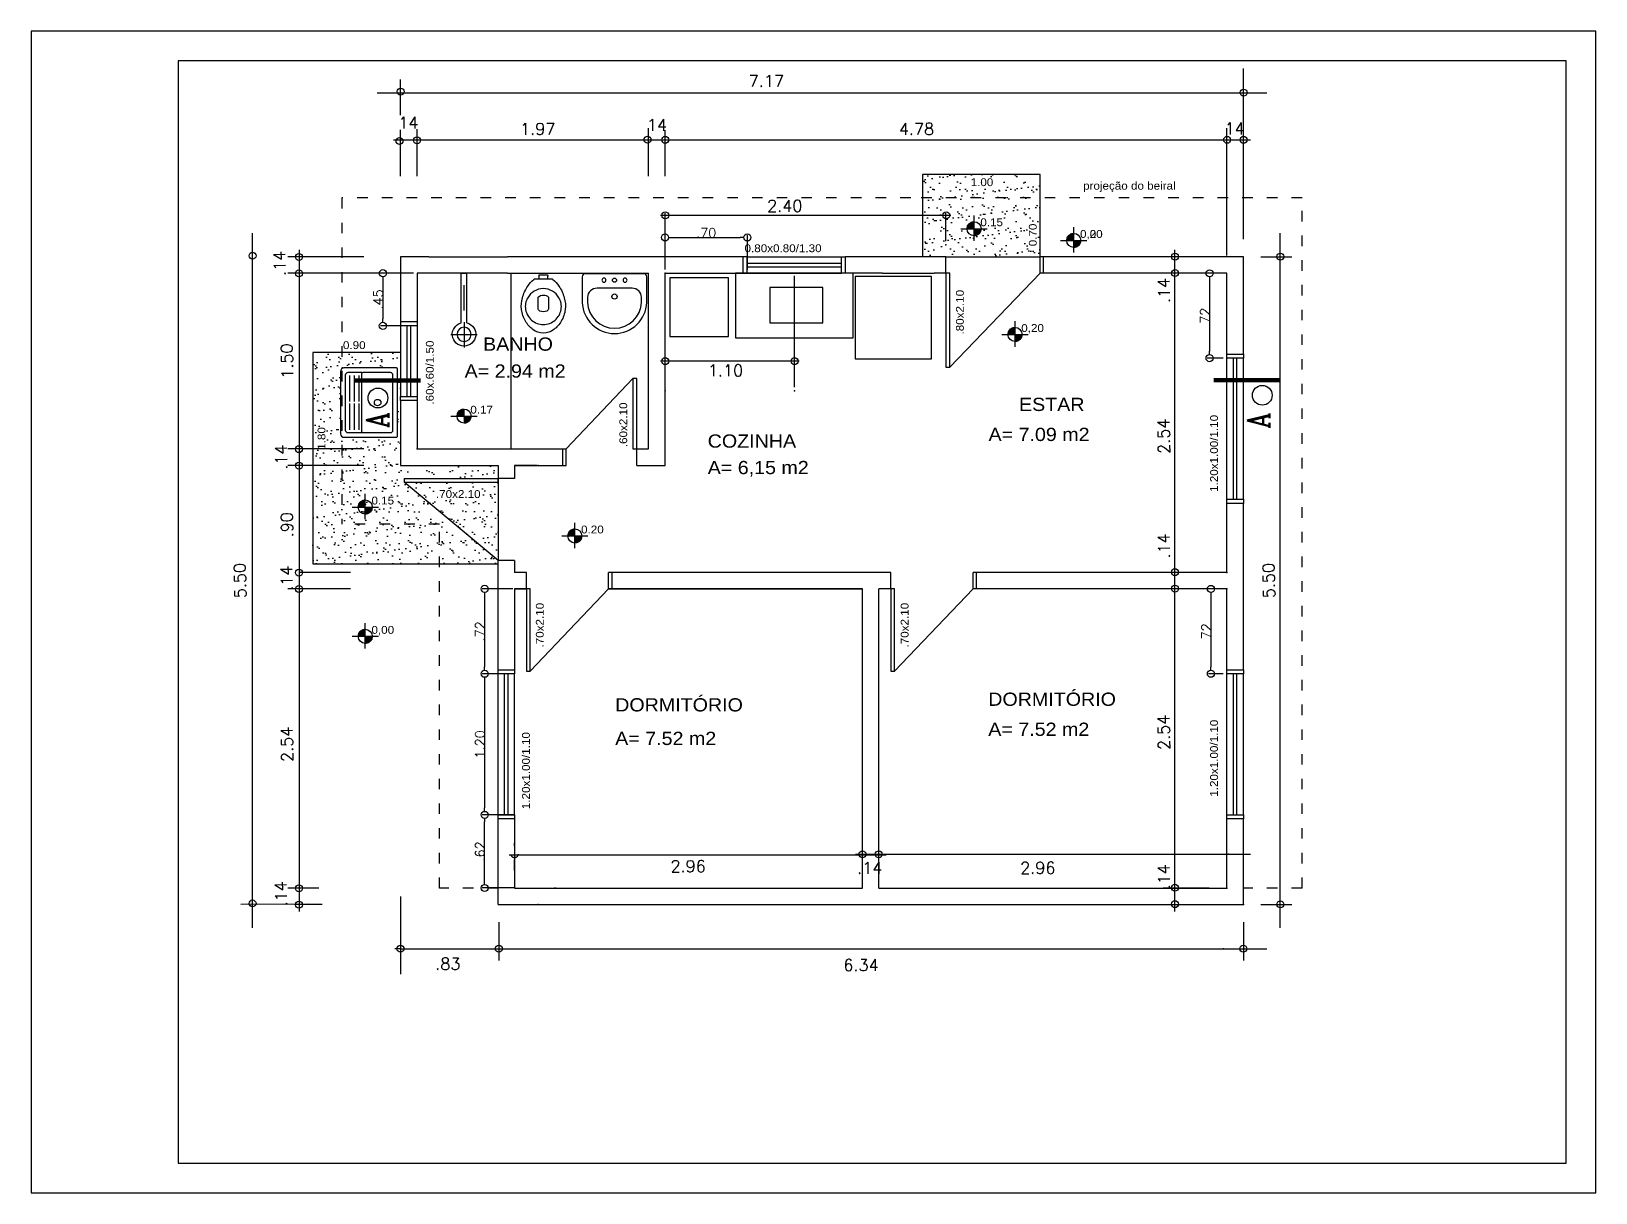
# Model space of a CAD drawing. Extents: x -6702 to 814, y 5971 to 8281.
# Drawn here: x -6702 to -5371, y 7293 to 8281 of the extents above; entities that cross this region are included whole.
import ezdxf

# ---------------------------------------------------------------- set-up
doc = ezdxf.new("R2010")
doc.units = 0
doc.header["$LTSCALE"] = 30
doc.header["$MEASUREMENT"] = 0
doc.linetypes.add('ACAD_ISO03W100', pattern=[30, 12, -18])
doc.linetypes.add('TRACEJAD', pattern=[1, 0.3, -0.4, 0.3])
doc.layers.get('0').update_dxf_attribs({"color": 1, "linetype": 'CONTINUOUS'})
doc.layers.get('DEFPOINTS').update_dxf_attribs({"linetype": 'CONTINUOUS'})
for name, color, linetype in [('ABERTURAS', 1, 'CONTINUOUS'), ('BEIRAL', 7, 'TRACEJAD'), ('COTA', 1, 'CONTINUOUS'), ('EQUIP', 7, 'CONTINUOUS'), ('EQUIP_I', 1, 'CONTINUOUS'), ('ESQUAD', 10, 'CONTINUOUS'), ('ESQUADRIA', 2, 'CONTINUOUS'), ('FOLHA', 7, 'CONTINUOUS'), ('HACHURA', 7, 'CONTINUOUS'), ('PAREDE', 6, 'CONTINUOUS'), ('TEXTOS', 2, 'CONTINUOUS'), ('UNIDADE', 4, 'CONTINUOUS')]:
    doc.layers.add(name, color=color, linetype=linetype)
doc.styles.add('COMPLEX', font='COMPLEX')
doc.styles.add('REGUA60', font='simplex.shx')
doc.styles.add('ROMAN', font='ROMAN')
doc.dimstyles.get("Standard").update_dxf_attribs({"dimtxt": 0.18, "dimasz": 0.18, "dimexe": 0.18, "dimexo": 0.0625, "dimgap": 0.09, "dimtad": 0, "dimtih": 1, "dimtoh": 1, "dimdec": 4, "dimzin": 0, "dimdsep": 46, "dimtxsty": 'Standard', "dimcen": 0.09, "dimadec": 0, "dimazin": 0, "dimtfac": 1, "dimtdec": 4, "dimtofl": 0, "dimtmove": 0, "dimatfit": 0, "dimfxl": 1, "dimtolj": 1, "dimtzin": 0, "dimarcsym": 0})
pattern_1 = [(45, (-3045.69985, 3641.66919), (-0.0883883476, 0.0883883476), [])]

msp = doc.modelspace()

# ---------------------------------------------------------------- texts
at = {"color": 2, "linetype": 'ByBlock', "ltscale": 2, "char_height": 10, "attachment_point": 5, "style": 'REGUA60'}
for s, insert in [('7.17', (-6076.438, 8238.713)), ('\\A1;14', (-6380.934, 8203.219)), ('1.97', (-6270.952, 8197.954)), ('\\A1;14', (-6169.569, 8201.327)), ('4.78', (-5948.663, 8197.919)), ('\\A1;14', (-5677.924, 8198.256)), ('2.40', (-6060.763, 8132.41)), ('\\A1;1.10', (-6111.173, 7992.484)), ('2.96', (-6142.969, 7570.649)), ('\\A1;.14', (-5988.487, 7569.258)), ('2.96', (-5845.46, 7569.327)), ('.83', (-6347.384, 7487.657)), ('6.34', (-5995.868, 7486.591))]:
    msp.add_mtext(s, dxfattribs=dict(at, insert=insert))
at = {"color": 2, "linetype": 'ByBlock', "ltscale": 2, "char_height": 10, "attachment_point": 5, "rotation": 91.302566, "style": 'REGUA60'}
for s, insert in [('\\A1;.14', (-6490.604, 8083.528)), ('.14', (-5738.254, 8060.504)), ('1.50', (-6484.22, 8000.416)), ('2.54', (-5738.254, 7936.468)), ('\\A1;.14', (-6489.234, 7918.672)), ('.90', (-6484.22, 7861.166)), ('.14', (-5738.254, 7843.104)), ('5.50', (-6524.196, 7813.66)), ('5.50', (-5648.933, 7813.66)), ('\\A1;.14', (-6484.615, 7815.712)), ('2.54', (-5738.254, 7684.614)), ('2.54', (-6484.22, 7674.41)), ('.14', (-5738.254, 7561.718)), ('\\A1;.14', (-6489.408, 7547.212))]:
    msp.add_mtext(s, dxfattribs=dict(at, insert=insert))
at = {"layer": 'ESQUAD', "color": 211, "linetype": 'Continuous', "ltscale": 3.937008, "style": 'COMPLEX', "width": 0.833333}
for p in [(-6398.02, 7943.426), (-5648.481, 7943.106)]:
    msp.add_text('A', height=18.75, rotation=90.00001, dxfattribs=at).set_placement(p)
at = {"layer": 'TEXTOS', "linetype": 'Continuous', "ltscale": 3.937008, "style": 'ROMAN', "width": 1.111111}
for s, height, p in [('1.00', 6.6666, (-5902.62, 8149.276)), ('projeção do beiral', 6.66658, (-5806.951, 8146.257)), ('0.15', 6.6666, (-5894.383, 8115.162)), ('0,20', 6.6666, (-5809.566, 8105.22)), ('0,00', 6.6666, (-5809.566, 8105.22)), ('0.80x0.80/1.30', 6.66658, (-6094.979, 8093.068)), ('0,20', 6.6666, (-5859.566, 8025.22)), ('0.90', 6.6666, (-6436.654, 8010.634)), ('BANHO', 11.2499, (-6317.431, 8009.247)), ('A= 2.94 m2', 11.2499, (-6333.152, 7986.31)), ('0.17', 6.6666, (-6328.298, 7955.746)), ('ESTAR', 11.2499, (-5861.448, 7957.955)), ('COZINHA', 11.2499, (-6126.31, 7926.783)), ('A= 7.09 m2', 11.2499, (-5887.397, 7932.413)), ('A= 6,15 m2', 11.2499, (-6126.31, 7904.247)), ('0.15', 6.6666, (-6412.383, 7878.429)), ('.70x2.10', 6.6666, (-6357.556, 7883.966)), ('0.20', 6.6666, (-6234.055, 7853.822)), ('0,00', 6.6666, (-6412.383, 7768.429)), ('DORMITÓRIO', 11.2499, (-5887.633, 7707.15)), ('DORMITÓRIO', 11.2499, (-6205.034, 7702.377)), ('A= 7.52 m2', 11.2499, (-6205.034, 7673.83)), ('A= 7.52 m2', 11.2499, (-5887.633, 7681.609))]:
    msp.add_text(s, height=height, dxfattribs=at).set_placement(p)
for s, height, p in [('0.70', 6.6666, (-5846.413, 8098.088)), ('.80x2.10', 6.6666, (-5908.435, 8023.024)), ('.60x.60/1.50', 6.66658, (-6359.421, 7963.365, -59.999)), ('.60x2.10', 6.6666, (-6194.809, 7927.208)), ('1.20x1.00/1.10', 6.66658, (-5692.216, 7889.115)), ('1.80', 6.6666, (-6451.568, 7924.98)), ('.70x2.10', 6.6666, (-6265.857, 7756.786)), ('.70x2.10', 6.6666, (-5955.435, 7756.786)), ('1.20x1.00/1.10', 6.66658, (-5692.216, 7629.812)), ('1.20x1.00/1.10', 6.66658, (-6277.623, 7619.252))]:
    msp.add_text(s, height=height, rotation=90, dxfattribs=at).set_placement(p)

# ---------------------------------------------------------------- blocks, each defined once
blk = doc.blocks.new('SAT13S_2')
at = {"layer": 'EQUIP', "color": 0, "linetype": 'ByBlock'}
blk.add_lwpolyline([(-26.5, -48.5), (26.5, -48.5, 0.414214), (29.5, -45.5), (29.5, -1, 0.414214), (28.5, 0), (-28.5, 0, 0.414214), (-29.5, -1), (-29.5, -45.5, 0.414214)], format="xyb", close=True, dxfattribs=at)
at = {"layer": 'EQUIP_I'}
for points in [[(25.5, -27.7), (25.5, -6, 0.414214), (23.5, -4), (-23.5, -4, 0.414214), (-25.5, -6), (-25.5, -27.7)], [(-25.5, -27.8), (-25.5, -29.7, 0.414214), (-24.5, -30.6), (-23.2, -30.6), (23.1, -30.6), (24.5, -30.6, 0.414214), (25.5, -29.7), (25.5, -27.8)], [(-25.5, -30.5), (-25.5, -42.5, 0.414214), (-23.5, -44.5)], [(-23.5, -44.5), (23.5, -44.5, 0.414214), (25.5, -42.5), (25.5, -30.5, 0.414214)], [(-23.2, -33), (-0.9, -33, 0.414214)], [(-23.2, -37), (-0.9, -37, 0.414214)], [(0.8, -33), (23.1, -33, 0.414214)], [(0.8, -37), (23.1, -37, 0.414214)], [(-23.2, -41), (-0.9, -41, 0.414214)], [(0.8, -41), (23.1, -41, 0.414214)]]:
    blk.add_lwpolyline(points, format="xyb", dxfattribs=at)
blk.add_circle((0, -17), 2.8, dxfattribs=at)
blk = doc.blocks.new('SAP7S__2')
at = {"layer": 'EQUIP', "color": 0, "linetype": 'ByBlock'}
blk.add_lwpolyline([(-4.4, -13), (-6.9, -13), (-7.4, -13, 0.207706), (-8.2, -13.3, 0.059368), (-13.2, -19, 0.082654), (-17.8, -29, 0.104255), (-18.6, -39, 0.107708), (-15.2, -49, 0.088187), (-9, -56, 0.163426), (0, -59, 0.163426), (9, -56, 0.088187), (15.2, -49, 0.107708), (18.6, -39, 0.104255), (17.8, -29, 0.082654), (13.2, -19, 0.059368), (8.2, -13.3, 0.207706), (7.4, -13), (6.9, -13), (4.4, -13, -0.380199), (3.6, -12.2), (3.6, -11.1, -0.087349), (3.7, -10.7, 0.172037), (3.7, -9.8, 0.102747), (3.6, -9.6, 0.167994), (3.1, -9.5), (0, -9.5), (-3.2, -9.5, 0.167994), (-3.6, -9.6, 0.102747), (-3.7, -9.8, 0.172037), (-3.7, -10.7, -0.087349), (-3.6, -11.1), (-3.6, -12.2, -0.380199)], format="xyb", close=True, dxfattribs=at)
at = {"layer": 'EQUIP_I'}
blk.add_line((4.4, -13), (-4.4, -13), dxfattribs=at)
for points in [[(0, -21.2, -0.268395), (13.3, -29, -0.179674), (15.1, -39, -0.170707), (10, -48, -0.179561), (0, -51.7, -0.179561), (-10, -48, -0.170707), (-15.1, -39, -0.179674), (-13.3, -29, -0.268395)], [(-3, -40.3, 0.183333), (3, -40.3, 0.302776), (4.4, -38), (4.4, -28.4, 0.370787), (-4.5, -28.4), (-4.5, -38, 0.302776)]]:
    blk.add_lwpolyline(points, format="xyb", close=True, dxfattribs=at)
blk = doc.blocks.new('SACHS__2')
at = {"layer": 'EQUIP', "color": 0, "linetype": 'ByBlock'}
for p, q in [((42.3, 2.4), (0, 2.4)), ((0, 2.4), (0, -2.4)), ((42.3, -2.4), (0, -2.4))]:
    blk.add_line(p, q, dxfattribs=at)
blk.add_arc((52, 0), 10, 193.8865, 166.1135, dxfattribs=at)
at = {"layer": 'EQUIP_I'}
for p, q in [((41.6, 0), (63.2, 0)), ((52, 11.2), (52, -11.2))]:
    blk.add_line(p, q, dxfattribs=at)
blk.add_circle((52, 0), 6, dxfattribs=at)
blk = doc.blocks.new('SAL60CS2')
at = {"layer": 'EQUIP', "color": 0, "linetype": 'ByBlock'}
blk.add_lwpolyline([(-27.5, -24.4), (-27.5, -2.6, -0.369445), (-24.9, 0), (0, 0), (24.9, 0, -0.369445), (27.5, -2.6), (27.5, -24.4, -0.40213), (0, -51, -0.40213)], format="xyb", close=True, dxfattribs=at)
at = {"layer": 'EQUIP_I'}
for points in [[(0, -12.4), (14.9, -12.4, -0.410423), (23, -20.3), (23, -24.4, -0.401806), (0, -46.4, -0.401806), (-23, -24.4), (-23, -20.3, -0.410423), (-14.9, -12.4)], [(0, -3.8, 1), (0, -7.3, 1)], [(0, -21.7, 1), (0, -17.2, 1)]]:
    blk.add_lwpolyline(points, format="xyb", close=True, dxfattribs=at)
for centre in [(-9, -5.5), (9, -5.5)]:
    blk.add_circle(centre, 1.75, dxfattribs=at)
blk = doc.blocks.new('_DOTBLANK')
at = {"color": 0, "linetype": 'ByBlock'}
blk.add_line((-0.5, 0), (-1, 0), dxfattribs=at)
blk.add_circle((0, 0), 0.5, dxfattribs=at)
blk = doc.blocks.new('*D55')
at = {"color": 0, "linetype": 'ByBlock'}
for p, q in [((-6292.2, 7806.7), (-6318.1, 7806.7)), ((-6316.1, 7800.7), (-6316.1, 7740.4)), ((-6292.2, 7734.4), (-6318.1, 7734.4))]:
    blk.add_line(p, q, dxfattribs=at)
at = {"layer": 'DEFPOINTS', "color": 0, "linetype": 'ByBlock'}
for p in [(-6289.2, 7806.7), (-6316.1, 7734.4), (-6289.2, 7734.4)]:
    blk.add_point(p, dxfattribs=at)
at = {"color": 0, "linetype": 'ByBlock', "xscale": 6, "yscale": 6, "zscale": 6}
for p, rotation in [((-6316.1, 7806.7), 90), ((-6316.1, 7734.4), 270)]:
    blk.add_blockref('_DOTBLANK', p, dxfattribs=dict(at, rotation=rotation))
at = {"color": 2, "linetype": 'ByBlock', "insert": (-6320.1, 7770.5), "char_height": 8, "attachment_point": 5, "rotation": 90, "style": 'REGUA60'}
blk.add_mtext('\\A1;.72', dxfattribs=at)
blk = doc.blocks.new('COTAPT')
at = {"color": 0, "linetype": 'ByBlock'}
blk.add_line((0, 0), (200, 0), dxfattribs=at)
at = {"color": 6, "linetype": 'ByBlock'}
blk.add_lwpolyline([(-20, 20), (20, 20), (20, -20), (-20, -20)], close=True, dxfattribs=at)
blk = doc.blocks.new('*D56')
at = {"color": 0, "linetype": 'ByBlock'}
for p, q in [((-6290.6, 7614.4), (-6318.1, 7614.4)), ((-6316.1, 7558.2), (-6316.1, 7608.4)), ((-6290.6, 7552.2), (-6318.1, 7552.2))]:
    blk.add_line(p, q, dxfattribs=at)
at = {"layer": 'DEFPOINTS', "color": 0, "linetype": 'ByBlock'}
for p in [(-6316.1, 7614.4), (-6287.6, 7614.4, -44.8), (-6287.6, 7552.2)]:
    blk.add_point(p, dxfattribs=at)
at = {"color": 0, "linetype": 'ByBlock', "xscale": 6, "yscale": 6, "zscale": 6}
for p, rotation in [((-6316.1, 7614.4), 90), ((-6316.1, 7552.2), 270)]:
    blk.add_blockref('_DOTBLANK', p, dxfattribs=dict(at, rotation=rotation))
at = {"color": 2, "linetype": 'ByBlock', "insert": (-6320.1, 7583.3), "char_height": 8, "attachment_point": 5, "rotation": 90, "style": 'REGUA60'}
blk.add_mtext('\\A1;.62', dxfattribs=at)
blk = doc.blocks.new('*D57')
at = {"color": 0, "linetype": 'ByBlock'}
for p, q in [((-6307.6, 7734.4), (-6318.1, 7734.4)), ((-6316.1, 7728.4), (-6316.1, 7620.4)), ((-6307.6, 7614.4), (-6318.1, 7614.4))]:
    blk.add_line(p, q, dxfattribs=at)
at = {"layer": 'DEFPOINTS', "color": 0, "linetype": 'ByBlock'}
for p in [(-6304.6, 7734.4), (-6316.1, 7614.4), (-6304.6, 7614.4, -44.8)]:
    blk.add_point(p, dxfattribs=at)
at = {"color": 0, "linetype": 'ByBlock', "xscale": 6, "yscale": 6, "zscale": 6}
for p, rotation in [((-6316.1, 7734.4), 90), ((-6316.1, 7614.4), 270)]:
    blk.add_blockref('_DOTBLANK', p, dxfattribs=dict(at, rotation=rotation))
at = {"color": 2, "linetype": 'ByBlock', "insert": (-6320.1, 7674.4), "char_height": 8, "attachment_point": 5, "rotation": 90, "style": 'REGUA60'}
blk.add_mtext('\\A1;1.20', dxfattribs=at)
blk = doc.blocks.new('*D58')
at = {"color": 0, "linetype": 'ByBlock'}
for p, q in [((-2123.2, 4214.1), (-2135.8, 4214.1)), ((-2133.8, 4208.1), (-2133.8, 4147.9)), ((-2123.2, 4141.9), (-2135.8, 4141.9))]:
    blk.add_line(p, q, dxfattribs=at)
at = {"layer": 'DEFPOINTS', "color": 0, "linetype": 'ByBlock'}
for p in [(-2120.2, 4214.1), (-2133.8, 4141.9), (-2120.2, 4141.9, 44.8)]:
    blk.add_point(p, dxfattribs=at)
at = {"color": 0, "linetype": 'ByBlock', "xscale": 6, "yscale": 6, "zscale": 6}
for p, rotation in [((-2133.8, 4214.1), 90), ((-2133.8, 4141.9), 270)]:
    blk.add_blockref('_DOTBLANK', p, dxfattribs=dict(at, rotation=rotation))
at = {"color": 2, "linetype": 'ByBlock', "insert": (-2137.8, 4178), "char_height": 8, "attachment_point": 5, "rotation": 90, "style": 'REGUA60'}
blk.add_mtext('\\A1;72', dxfattribs=at)
blk = doc.blocks.new('*D59')
at = {"color": 0, "linetype": 'ByBlock'}
for p, q in [((-2123.2, 4482.6), (-2136.9, 4482.6)), ((-2134.9, 4476.6), (-2134.9, 4416.4)), ((-2123.2, 4410.4), (-2136.9, 4410.4))]:
    blk.add_line(p, q, dxfattribs=at)
at = {"layer": 'DEFPOINTS', "color": 0, "linetype": 'ByBlock'}
for p in [(-2120.2, 4482.6), (-2134.9, 4410.4), (-2120.2, 4410.4, 44.8)]:
    blk.add_point(p, dxfattribs=at)
at = {"color": 0, "linetype": 'ByBlock', "xscale": 6, "yscale": 6, "zscale": 6}
for p, rotation in [((-2134.9, 4482.6), 90), ((-2134.9, 4410.4), 270)]:
    blk.add_blockref('_DOTBLANK', p, dxfattribs=dict(at, rotation=rotation))
at = {"color": 2, "linetype": 'ByBlock', "insert": (-2138.9, 4446.5), "char_height": 8, "attachment_point": 5, "rotation": 90, "style": 'REGUA60'}
blk.add_mtext('\\A1;72', dxfattribs=at)
blk = doc.blocks.new('*D60')
at = {"color": 0, "linetype": 'ByBlock'}
for p, q in [((-6162.6, 8078.2), (-6162.6, 8107.6)), ((-6092.6, 8078.2), (-6092.6, 8107.6)), ((-6156.6, 8105.6), (-6098.6, 8105.6))]:
    blk.add_line(p, q, dxfattribs=at)
at = {"layer": 'DEFPOINTS', "color": 0, "linetype": 'ByBlock'}
for p in [(-6092.6, 8105.6), (-6162.6, 8075.2), (-6092.6, 8075.2)]:
    blk.add_point(p, dxfattribs=at)
at = {"color": 0, "linetype": 'ByBlock', "xscale": 6, "yscale": 6, "zscale": 6, "rotation": 180}
blk.add_blockref('_DOTBLANK', (-6162.6, 8105.6), dxfattribs=at)
at = {"color": 0, "linetype": 'ByBlock', "xscale": 6, "yscale": 6, "zscale": 6}
blk.add_blockref('_DOTBLANK', (-6092.6, 8105.6), dxfattribs=at)
at = {"color": 2, "linetype": 'ByBlock', "insert": (-6127.6, 8109.6), "char_height": 8, "attachment_point": 5, "style": 'REGUA60'}
blk.add_mtext('\\A1;.70', dxfattribs=at)
blk = doc.blocks.new('*D61')
at = {"color": 0, "linetype": 'ByBlock'}
for p, q in [((-6376.6, 8075.2), (-6404.7, 8075.2)), ((-6402.7, 8069.2), (-6402.7, 8036.4)), ((-6376.6, 8030.4), (-6404.7, 8030.4))]:
    blk.add_line(p, q, dxfattribs=at)
at = {"layer": 'DEFPOINTS', "color": 0, "linetype": 'ByBlock'}
for p in [(-6373.6, 8075.2, -112.4), (-6402.7, 8030.4, -112.4), (-6373.6, 8030.4, -112.4)]:
    blk.add_point(p, dxfattribs=at)
at = {"color": 0, "linetype": 'ByBlock', "xscale": 6, "yscale": 6, "zscale": 6}
for p, rotation in [((-6402.7, 8075.2), 90), ((-6402.7, 8030.4), 270)]:
    blk.add_blockref('_DOTBLANK', p, dxfattribs=dict(at, rotation=rotation))
at = {"color": 2, "linetype": 'ByBlock', "insert": (-6406.7, 8052.8), "char_height": 8, "attachment_point": 5, "rotation": 90, "style": 'REGUA60'}
blk.add_mtext('\\A1;.45', dxfattribs=at)

# ---------------------------------------------------------------- dimensions: what is measured, and where the dimension line sits
at = {"layer": 'COTA'}
dim = msp.add_linear_dim(base=(-6092.604, 8105.635), p1=(-6162.605, 8075.16), p2=(-6092.604, 8075.16), text='.70', dimstyle='Standard', override={"dimtxt": 8, "dimasz": 6, "dimexe": 2, "dimexo": 3, "dimgap": 0, "dimtad": 1, "dimtih": 0, "dimtoh": 0, "dimdec": 2, "dimzin": 8, "dimtxsty": 'REGUA60', "dimblk": 'COTAPT', "dimblk1": 'DOTBLANK', "dimblk2": 'DOTBLANK', "dimsah": 1, "dimcen": 4, "dimdle": 4, "dimclrt": 2, "dimaunit": 1, "dimatfit": 3}, dxfattribs=at)
dim.commit()
dim.dimension.update_dxf_attribs({"geometry": '*D60', "text_midpoint": (-6127.604, 8109.635)})
for base, p1, p2, text, picture, middle in [((-6402.723, 8030.415), (-6373.605, 8075.16), (-6373.605, 8030.415), '.45', '*D61', (-6406.723, 8052.788, 112.379)), ((-6316.079, 7734.409), (-6289.208, 7806.66), (-6289.208, 7734.409), '.72', '*D55', (-6320.079, 7770.535)), ((-6316.079, 7614.411), (-6304.605, 7734.409), (-6304.604, 7614.411, -44.759), '1.20', '*D57', (-6320.079, 7674.41)), ((-6316.079, 7614.411), (-6287.605, 7552.16), (-6287.605, 7614.411, -44.759), '.62', '*D56', (-6320.079, 7583.285))]:
    dim = msp.add_linear_dim(base=base, p1=p1, p2=p2, angle=90, text=text, dimstyle='Standard', override={"dimtxt": 8, "dimasz": 6, "dimexe": 2, "dimexo": 3, "dimgap": 0, "dimtad": 1, "dimtih": 0, "dimtoh": 0, "dimdec": 2, "dimzin": 8, "dimtxsty": 'REGUA60', "dimblk": 'COTAPT', "dimblk1": 'DOTBLANK', "dimblk2": 'DOTBLANK', "dimsah": 1, "dimcen": 4, "dimdle": 4, "dimclrt": 2, "dimaunit": 1, "dimatfit": 3}, dxfattribs=at)
    dim.commit()
    dim.dimension.update_dxf_attribs({"geometry": picture, "text_midpoint": middle})
for base, p1, p2, picture, middle in [((-5699.332, 8002.909), (-5684.605, 8075.16), (-5684.605, 8002.909, 44.759), '*D59', (-5703.332, 8039.035)), ((-5698.189, 7734.409), (-5684.605, 7806.66), (-5684.605, 7734.409, 44.759), '*D58', (-5702.189, 7770.535))]:
    dim = msp.add_linear_dim(base=base, p1=p1, p2=p2, angle=90, text='72', dimstyle='Standard', override={"dimtxt": 8, "dimasz": 6, "dimexe": 2, "dimexo": 3, "dimgap": 0, "dimtad": 1, "dimtih": 0, "dimtoh": 0, "dimdec": 2, "dimzin": 8, "dimtxsty": 'REGUA60', "dimblk": 'COTAPT', "dimblk1": 'DOTBLANK', "dimblk2": 'DOTBLANK', "dimsah": 1, "dimcen": 4, "dimdle": 4, "dimclrt": 2, "dimaunit": 1, "dimatfit": 3}, dxfattribs=at)
    dim.commit()
    dim.dimension.update_dxf_attribs({"geometry": picture, "text_midpoint": middle, "insert": (-3564.431, 3592.515)})

# ---------------------------------------------------------------- hatches: boundary and pattern name
at = {"layer": 'ABERTURAS'}
h = msp.add_hatch(dxfattribs=at)
h.set_pattern_fill('AR-SAND', color=256, scale=7, style=0)
h.paths.add_polyline_path([(-6384.604, 7897.327), (-6384.604, 7900.66), (-6304.605, 7900.66), (-6304.605, 7911.672), (-6387.605, 7911.672), (-6387.605, 7966.916), (-6387.605, 7970.416), (-6387.605, 7982.699), (-6390.127, 7982.699), (-6390.127, 7936.58, -0.41421356), (-6391.127, 7935.58), (-6435.627, 7935.58, -0.18195866), (-6437.605, 7936.325), (-6437.605, 7861.672), (-6354.605, 7861.672), (-6354.605, 7827.835), (-6304.605, 7827.835), (-6304.605, 7830.66)])
h.paths.add_polyline_path([(-6304.605, 7897.327), (-6384.604, 7897.327), (-6304.605, 7830.66)], flags=17)
h.paths.add_polyline_path([(-6354.605, 7861.672), (-6437.605, 7861.672), (-6437.605, 7925.672), (-6462.202, 7925.672), (-6462.202, 7827.835), (-6354.605, 7827.835)])
h.paths.add_polyline_path([(-6438.627, 7991.58, -0.21597679), (-6437.605, 7993.836), (-6437.605, 8007.835), (-6462.202, 8007.835), (-6462.202, 7925.672), (-6437.605, 7925.672), (-6437.605, 7936.325, -0.21597679), (-6438.627, 7938.58)])
h.paths.add_polyline_path([(-6387.605, 8007.835), (-6437.605, 8007.835), (-6437.605, 7993.836, -0.18195866), (-6435.627, 7994.58), (-6391.127, 7994.58, -0.41421356), (-6390.127, 7993.58), (-6390.127, 7985.4), (-6387.605, 7985.4)])
at = {"layer": 'HACHURA'}
h = msp.add_hatch(dxfattribs=at)
h.set_pattern_fill('AR-SAND', color=1, scale=7, style=0)
h.set_pattern_definition([(37.5, (-3564.431, 3592.515), (-0.440954, 13.487766), [0, -10.64, 0, -11.9, 0, -11.375]), (7.5, (-3564.431, 3592.515), (12.38844, 19.75502), [0, -5.74, 0, -9.59, 0, -3.675]), (327.5, (-3573.041, 3592.515), (21.798993, 0.039613), [0, -3.5, 0, -12.6, 0, -16.45]), (317.5, (-3573.041, 3592.515), (21.042886, 6.14373), [0, -1.75, 0, -8.26, 0, -9.45])])
h.paths.add_polyline_path([(-5943.605, 8139.16), (-5943.605, 8089.16), (-5923.605, 8089.16), (-5843.605, 8089.16), (-5843.605, 8139.16)])
h.paths.add_polyline_path([(-5893.69, 8113.01, -1), (-5905.69, 8113.01, -1)], flags=16)
h.paths.add_polyline_path([(-5920.447, 8124.402, -1.00000051), (-5926.357, 8124.402, -1.00000051)], flags=16)
h.paths.add_polyline_path([(-5843.605, 8139.16), (-5843.605, 8159.16), (-5943.605, 8159.16), (-5943.605, 8139.16)])
h.paths.add_polyline_path([(-5896.049, 8113.495), (-5871.552, 8113.495), (-5871.552, 8123.495), (-5896.049, 8123.495)], flags=24)
h.paths.add_polyline_path([(-5844.746, 8096.421), (-5844.746, 8122.329), (-5854.746, 8122.329), (-5854.746, 8096.421)], flags=24)
h.paths.add_polyline_path([(-5904.286, 8147.609), (-5879.789, 8147.609), (-5879.789, 8157.609), (-5904.286, 8157.609)], flags=24)
at = {"layer": 'UNIDADE'}
h = msp.add_hatch(dxfattribs=at)
h.set_pattern_fill('ANSI31', color=256, style=0)
h.set_pattern_definition([(45, (-3130.51627, 3651.61087), (-0.0883883476, 0.0883883476), [])])
h.paths.add_polyline_path([(-5905.69, 8113.01), (-5899.69, 8113.01), (-5899.69, 8119.01, 0.41421356)])
h.paths.add_polyline_path([(-5893.69, 8113.01), (-5899.69, 8113.01), (-5899.69, 8107.01, 0.41421356)])
h = msp.add_hatch(dxfattribs=at)
h.set_pattern_fill('ANSI31', color=256, style=0)
h.set_pattern_definition(pattern_1)
h.paths.add_polyline_path([(-5820.873, 8103.069), (-5814.873, 8103.069), (-5814.873, 8109.069, 0.41421356)])
h.paths.add_polyline_path([(-5808.873, 8103.069), (-5814.873, 8103.069), (-5814.873, 8097.069, 0.41421356)])
h = msp.add_hatch(dxfattribs=at)
h.set_pattern_fill('ANSI31', color=256, style=0)
h.set_pattern_definition(pattern_1)
h.paths.add_polyline_path([(-5820.873, 8103.069), (-5814.873, 8103.069), (-5814.873, 8109.069, 0.41421356)])
h.paths.add_polyline_path([(-5808.873, 8103.069), (-5814.873, 8103.069), (-5814.873, 8097.069, 0.41421356)])
h = msp.add_hatch(dxfattribs=at)
h.set_pattern_fill('ANSI31', color=256, style=0)
h.set_pattern_definition([(45, (-3095.69985, 3561.66919), (-0.0883883476, 0.0883883476), [])])
h.paths.add_polyline_path([(-5870.873, 8023.069), (-5864.873, 8023.069), (-5864.873, 8029.069, 0.41421356)])
h.paths.add_polyline_path([(-5858.873, 8023.069), (-5864.873, 8023.069), (-5864.873, 8017.069, 0.41421356)])
h = msp.add_hatch(dxfattribs=at)
h.set_pattern_fill('ANSI31', color=256, style=0)
h.set_pattern_definition([(45, (-3564.4313, 3492.19517), (-0.0883883476, 0.0883883476), [])])
h.paths.add_polyline_path([(-6339.605, 7953.595), (-6333.605, 7953.595), (-6333.605, 7959.595, 0.41421356)])
h.paths.add_polyline_path([(-6327.605, 7953.595), (-6333.605, 7953.595), (-6333.605, 7947.595, 0.41421356)])
h = msp.add_hatch(dxfattribs=at)
h.set_pattern_fill('ANSI31', color=256, style=0)
h.set_pattern_definition([(45, (-3648.51652, 3414.87758), (-0.0883883476, 0.0883883476), [])])
h.paths.add_polyline_path([(-6423.69, 7876.277), (-6417.69, 7876.277), (-6417.69, 7882.277, 0.41421356)])
h.paths.add_polyline_path([(-6411.69, 7876.277), (-6417.69, 7876.277), (-6417.69, 7870.277, 0.41421356)])
h = msp.add_hatch(dxfattribs=at)
h.set_pattern_fill('ANSI31', color=256, style=0)
h.set_pattern_definition([(45, (-3470.18857, 3390.27088), (-0.0883883476, 0.0883883476), [])])
h.paths.add_polyline_path([(-6245.362, 7851.67), (-6239.362, 7851.67), (-6239.362, 7857.67, 0.41421356)])
h.paths.add_polyline_path([(-6233.362, 7851.67), (-6239.362, 7851.67), (-6239.362, 7845.67, 0.41421356)])
h = msp.add_hatch(dxfattribs=at)
h.set_pattern_fill('ANSI31', color=256, style=0)
h.set_pattern_definition([(45, (-3648.51652, 3304.87758), (-0.0883883476, 0.0883883476), [])])
h.paths.add_polyline_path([(-6423.69, 7766.277), (-6417.69, 7766.277), (-6417.69, 7772.277, 0.41421356)])
h.paths.add_polyline_path([(-6411.69, 7766.277), (-6417.69, 7766.277), (-6417.69, 7760.277, 0.41421356)])

# ---------------------------------------------------------------- linework, layer by layer
at = {"linetype": 'ByBlock', "ltscale": 2}
for p, q in [((-5670.605, 8210.137), (-5670.605, 8249.462)), ((-6407.605, 8228.763), (-5650.605, 8228.763)), ((-5670.605, 8104.16), (-5670.605, 8210.137)), ((-6393.605, 8188.561), (-6156.605, 8188.561)), ((-6182.605, 8188.561), (-5957.605, 8188.561)), ((-5983.605, 8188.561), (-5664.605, 8188.561)), ((-6513.615, 7518.16), (-6513.615, 8109.16)), ((-5639.308, 7518.16), (-5639.308, 8109.16)), ((-6473.639, 7905.672), (-6473.639, 8095.16)), ((-5728.866, 7800.66), (-5728.866, 8095.16)), ((-5655.605, 8089.16), (-5629.308, 8089.16)), ((-5699.605, 8075.16), (-5738.866, 8075.16)), ((-6473.639, 7800.66), (-6473.639, 7931.672)), ((-6418.814, 7911.672), (-6483.639, 7911.672)), ((-6473.639, 7532.16), (-6473.639, 7826.66)), ((-5728.866, 7532.16), (-5728.866, 7826.66)), ((-5699.605, 7820.66), (-5738.866, 7820.66)), ((-5699.605, 7806.66), (-5738.866, 7806.66)), ((-5684.605, 7567.16), (-5684.605, 7590.853)), ((-6295.352, 7580.459), (-5974.605, 7580.459)), ((-6000.605, 7580.853), (-5664.605, 7580.853)), ((-5699.605, 7552.16), (-5738.866, 7552.16)), ((-6387.605, 7544.903), (-6387.605, 7478.895)), ((-5655.605, 7538.16), (-5629.308, 7538.16)), ((-6303.899, 7523.16), (-6303.899, 7490.439)), ((-5670.605, 7523.16), (-5670.605, 7490.439)), ((-6387.605, 7500.439), (-6392.605, 7500.439)), ((-6387.605, 7500.439), (-5650.605, 7500.439))]:
    msp.add_line(p, q, dxfattribs=at)
for p in [(-5639.308, 8089.16), (-5684.605, 7820.66), (-5684.605, 7806.66), (-5684.605, 7580.853), (-5683.515, 7580.862), (-6256.605, 7552.16), (-6256.605, 7552.16), (-6255.515, 7552.17), (-6255.515, 7552.17), (-5684.605, 7552.16), (-5684.605, 7552.16), (-6270.605, 7538.16), (-6270.605, 7538.16), (-5670.605, 7538.16), (-5670.605, 7538.16), (-5687.527, 7500.439), (-5670.605, 7500.439)]:
    msp.add_point(p, dxfattribs=at)
at = {"layer": 'ABERTURAS', "ltscale": 2}
for p, q in [((-5843.605, 8159.16), (-5943.605, 8159.16)), ((-5943.605, 8159.16), (-5943.605, 8089.16)), ((-5843.605, 8089.16), (-5843.605, 8159.16)), ((-5840.605, 8075.16), (-5840.605, 8089.16)), ((-5920.271, 8075.16), (-5923.605, 8075.16)), ((-5923.605, 8075.16), (-5923.605, 7995.161)), ((-5920.271, 7995.161), (-5843.605, 8075.16)), ((-5920.271, 8075.16), (-5920.271, 8075.16)), ((-5920.271, 7995.161), (-5920.271, 8075.16)), ((-6387.605, 8007.835), (-6462.202, 8007.835)), ((-6462.202, 8007.835), (-6462.202, 7827.835)), ((-5923.605, 7995.161), (-5920.271, 7995.161)), ((-6246.605, 7925.672), (-6189.938, 7985.671)), ((-6189.938, 7985.671), (-6189.938, 7925.672)), ((-6186.605, 7985.671), (-6189.938, 7985.671)), ((-6186.605, 7925.672), (-6186.605, 7985.671)), ((-6249.605, 7911.672), (-6249.605, 7925.672)), ((-6189.938, 7925.672), (-6186.605, 7925.672)), ((-6384.604, 7900.66), (-6304.605, 7900.66)), ((-6384.604, 7900.66), (-6384.604, 7897.327)), ((-6304.605, 7830.66), (-6384.604, 7897.327)), ((-6384.604, 7897.327), (-6304.605, 7897.327)), ((-6304.605, 7897.327), (-6304.605, 7900.66)), ((-6304.605, 7900.66), (-6304.605, 7830.66)), ((-6462.202, 7827.835), (-6304.605, 7827.835)), ((-6207.605, 7806.66), (-6207.605, 7820.66)), ((-5897.605, 7806.66), (-5897.605, 7820.66)), ((-6277.271, 7806.66), (-6280.605, 7806.66)), ((-6280.605, 7806.66), (-6280.605, 7736.661)), ((-6277.271, 7736.661), (-6210.605, 7806.66)), ((-6277.271, 7736.661), (-6277.271, 7806.66)), ((-5967.271, 7806.66), (-5970.605, 7806.66)), ((-5970.605, 7806.66), (-5970.605, 7736.661)), ((-5970.605, 7806.66), (-5970.605, 7805.86)), ((-5967.271, 7736.661), (-5900.605, 7806.66)), ((-5967.271, 7736.661), (-5967.271, 7806.66)), ((-6280.605, 7736.661), (-6277.271, 7736.661)), ((-5970.605, 7736.661), (-5967.271, 7736.661))]:
    msp.add_line(p, q, dxfattribs=at)
for centre in [(-6387.558, 8229.638), (-5670.402, 8228.855), (-6388.536, 8187.701), (-6373.558, 8188.292), (-6177.536, 8188.701), (-6162.402, 8188.653), (-5684.402, 8188.653), (-5670.402, 8188.653), (-6162.402, 8124.402), (-5923.402, 8124.402), (-6513.569, 8090.036), (-6474.111, 8088.999), (-5728.663, 8089.252), (-5639.106, 8089.252), (-6474.111, 8074.999), (-5728.663, 8075.252), (-6162.402, 8000.338), (-6052.402, 8000.338), (-6474.111, 7925.511), (-6474.111, 7911.511), (-6474.111, 7820.499), (-5728.806, 7820.857), (-6474.111, 7806.499), (-5728.806, 7806.919), (-5994.605, 7580.853), (-5980.777, 7580.853), (-6474.111, 7551.999), (-5728.806, 7552.357), (-6513.569, 7539.036), (-6474.111, 7537.999), (-5728.806, 7538.419), (-5639.106, 7538.252), (-6387.71, 7500.475), (-6304.005, 7500.475), (-5670.71, 7500.475)]:
    msp.add_circle(centre, 2.955, dxfattribs=at)
at = {"layer": 'BEIRAL', "color": 1, "linetype": 'ACAD_ISO03W100', "ltscale": 2}
for p, q in [((-6387.605, 8209.591), (-6387.605, 8239.907)), ((-6387.605, 8177.638), (-6387.605, 8197.085)), ((-6373.605, 8180.925), (-6373.605, 8197.619)), ((-6176.605, 8178.638), (-6176.605, 8198.638)), ((-6162.605, 8181.925), (-6162.605, 8196.925)), ((-5684.605, 8090.16), (-5684.605, 8198.561)), ((-6387.605, 8157.807), (-6387.605, 8177.638)), ((-6373.605, 8157.807), (-6373.605, 8180.925)), ((-6176.605, 8157.807), (-6176.605, 8178.638)), ((-6162.605, 8157.807), (-6162.605, 8181.925)), ((-6162.605, 8102.31), (-6162.605, 8126.31)), ((-5923.605, 8102.31), (-5923.605, 8126.31)), ((-6418.814, 8089.16), (-6483.639, 8089.16)), ((-6388.605, 8075.16), (-6483.639, 8075.16)), ((-6162.605, 7978.246), (-6162.605, 8002.246)), ((-6418.814, 7925.672), (-6483.639, 7925.672)), ((-6430.236, 7820.66), (-6473.639, 7820.66)), ((-6430.236, 7806.66), (-6483.639, 7806.66)), ((-6457.134, 7552.16), (-6483.639, 7552.16)), ((-6466.188, 7538.306), (-6523.615, 7538.16)), ((-6477.967, 7538.306), (-6454.408, 7538.306))]:
    msp.add_line(p, q, dxfattribs=at)
at = {"layer": 'BEIRAL', "color": 1, "linetype": 'TRACEJAD'}
for p, q in [((-6437.605, 8139.16), (-6437.605, 7861.672)), ((-5953.605, 8139.16), (-6437.605, 8139.16)), ((-5620.605, 8139.16), (-5953.605, 8139.16)), ((-5620.605, 7552.16), (-5620.605, 8139.16)), ((-6354.605, 7861.672), (-6437.605, 7861.672)), ((-6354.605, 7552.16), (-6354.605, 7861.672)), ((-6290.605, 7567.16), (-6290.605, 7590.459)), ((-6304.605, 7552.16), (-6354.605, 7552.16)), ((-5620.605, 7552.16), (-5670.605, 7552.16))]:
    msp.add_line(p, q, dxfattribs=at)
at = {"layer": 'BEIRAL', "color": 1, "linetype": 'Continuous', "ltscale": 2}
for p, q in [((-5919.605, 8124.31), (-6166.605, 8124.31)), ((-6052.605, 7978.246), (-6052.605, 8073.066)), ((-6048.605, 8000.246), (-6166.605, 8000.246))]:
    msp.add_line(p, q, dxfattribs=at)
at = {"layer": 'BEIRAL', "color": 1, "linetype": 'TRACEJAD'}
msp.add_circle((-6290.605, 7580.853), 2.955, dxfattribs=at)
at = {"layer": 'BEIRAL', "color": 1, "linetype": 'ACAD_ISO03W100', "ltscale": 2}
for p in [(-5923.605, 8099.31), (-6162.605, 8000.246), (-6162.605, 7975.246), (-6052.605, 7975.246), (-6373.605, 7925.672)]:
    msp.add_point(p, dxfattribs=at)
at = {"layer": 'COTA', "linetype": 'ByBlock', "ltscale": 2}
msp.add_line((-6012.605, 8089.16, -59.999), (-6009.105, 8089.16, -59.999), dxfattribs=at)
at = {"layer": 'DEFPOINTS', "color": 0, "linetype": 'ByBlock', "ltscale": 2}
for p in [(-5670.605, 8228.763), (-6176.605, 8188.561), (-5977.605, 8188.561), (-5684.605, 8188.561), (-6162.605, 8171.925), (-6162.605, 8124.31), (-6162.605, 8099.31), (-6513.615, 8089.16), (-6387.605, 8089.16), (-6270.605, 8089.16), (-5670.605, 8089.16), (-5670.605, 8089.16), (-6473.639, 8075.16), (-6373.605, 8075.16), (-6373.605, 8075.16), (-6176.605, 8075.16), (-6176.605, 8075.16), (-5977.605, 8075.16), (-5977.605, 8075.16), (-5933.605, 8075.16), (-5933.605, 8075.16), (-5728.866, 8075.16), (-5684.605, 8075.16), (-5684.605, 8075.16), (-6418.814, 7925.672), (-6270.605, 7925.672), (-6473.639, 7911.672), (-6256.605, 7911.672), (-6430.236, 7820.66), (-6473.639, 7806.66), (-5728.866, 7806.66), (-5994.605, 7580.459), (-5994.605, 7571.27), (-5980.605, 7571.27), (-5994.605, 7552.16), (-5980.605, 7552.16)]:
    msp.add_point(p, dxfattribs=at)
at = {"layer": 'EQUIP', "color": 0, "linetype": 'ByBlock'}
msp.add_line((-6293.605, 7925.672), (-6293.605, 8075.16), dxfattribs=at)
at = {"layer": 'EQUIP_I'}
for p, q in [((-5899.69, 8102.61), (-5899.69, 8124.21)), ((-5910.89, 8113.01), (-5888.49, 8113.01)), ((-5814.873, 8092.669), (-5814.873, 8114.269)), ((-5814.873, 8092.669), (-5814.873, 8114.269)), ((-5826.073, 8103.069), (-5803.673, 8103.069)), ((-5826.073, 8103.069), (-5803.673, 8103.069)), ((-5923.605, 8089.16), (-5843.605, 8089.16)), ((-6333.605, 8043.514), (-6333.605, 8065.114)), ((-5864.873, 8012.669), (-5864.873, 8034.269)), ((-5876.073, 8023.069), (-5853.673, 8023.069)), ((-6344.805, 7953.595), (-6322.405, 7953.595)), ((-6417.69, 7865.877), (-6417.69, 7887.477)), ((-6428.89, 7876.277), (-6406.49, 7876.277)), ((-6239.362, 7841.27), (-6239.362, 7862.87)), ((-6250.562, 7851.67), (-6228.162, 7851.67)), ((-6417.69, 7755.877), (-6417.69, 7777.477)), ((-6428.89, 7766.277), (-6406.49, 7766.277))]:
    msp.add_line(p, q, dxfattribs=at)
for points in [[(-6158.671, 8021.224), (-6108.671, 8021.224), (-6108.671, 8071.224), (-6158.671, 8071.224)], [(-6002.605, 8020.16), (-6002.605, 8075.16), (-6102.605, 8075.16), (-6102.605, 8020.16)], [(-6000.813, 8002.275), (-5935.813, 8002.275), (-5935.813, 8072.275), (-6000.813, 8072.275)], [(-6028.33, 8032.956), (-6028.33, 8062.956), (-6073.33, 8062.956), (-6073.33, 8032.956)]]:
    msp.add_lwpolyline(points, close=True, dxfattribs=at)
for centre in [(-5899.69, 8113.01), (-5814.873, 8103.069), (-5814.873, 8103.069), (-5864.873, 8023.069), (-6333.605, 7953.595), (-6417.69, 7876.277), (-6239.362, 7851.67), (-6417.69, 7766.277)]:
    msp.add_circle(centre, 6, dxfattribs=at)
at = {"layer": 'ESQUAD', "color": 51, "linetype": 'Continuous', "ltscale": 3.937008}
for p, q in [((-6427.16, 7985.4), (-6370.753, 7985.4)), ((-6427.16, 7984.5), (-6370.753, 7984.5)), ((-6427.16, 7983.6), (-6370.753, 7983.6)), ((-6427.16, 7982.699), (-6370.753, 7982.699)), ((-5639.308, 7985.4), (-5695.715, 7985.4)), ((-5639.308, 7984.5), (-5695.715, 7984.5)), ((-5639.308, 7983.6), (-5695.715, 7983.6)), ((-5639.308, 7982.699), (-5695.715, 7982.699))]:
    msp.add_line(p, q, dxfattribs=at)
at = {"layer": 'ESQUAD', "color": 211, "linetype": 'Continuous', "ltscale": 6.80315}
for centre in [(-6406.908, 7969.022), (-5654.503, 7971.369)]:
    msp.add_circle(centre, 8.425, dxfattribs=at)
at = {"layer": 'ESQUADRIA'}
for p, q in [((-6092.604, 8089.16), (-6012.605, 8089.16)), ((-6092.604, 8083.66), (-6012.605, 8083.66)), ((-6092.604, 8080.66), (-6012.605, 8080.66)), ((-6092.604, 8075.16), (-6012.605, 8075.16)), ((-6387.605, 8033.915), (-6387.605, 7970.416)), ((-6373.605, 8030.415, 52.379), (-6387.605, 8030.415, 52.379)), ((-6382.205, 8030.415), (-6382.205, 7970.416)), ((-6379.205, 8030.415), (-6379.205, 7970.416)), ((-6373.605, 8033.915, -112.379), (-6373.605, 7970.416, -112.379)), ((-5684.605, 8002.909, 44.759), (-5684.605, 8006.409, 44.759)), ((-5684.605, 7882.911), (-5684.605, 8002.909)), ((-5670.605, 8002.909, 44.759), (-5684.605, 8002.909, 44.759)), ((-5679.105, 7882.911, 112.379), (-5679.105, 8002.909, 112.379)), ((-5676.105, 7882.911, 112.379), (-5676.104, 8002.909, 112.379)), ((-5670.605, 8006.409, 44.759), (-5670.605, 8002.909, 44.759)), ((-5670.605, 7882.911, 44.759), (-5670.605, 8002.909, 44.759)), ((-5684.605, 7879.411), (-5684.605, 7882.911)), ((-5684.605, 7882.911), (-5670.605, 7882.911)), ((-5670.605, 7882.911), (-5670.605, 7879.411)), ((-6304.605, 7734.409), (-6304.605, 7737.909)), ((-6304.604, 7614.411, -44.759), (-6304.605, 7734.409)), ((-6290.605, 7734.409), (-6304.605, 7734.409)), ((-6299.105, 7614.411, 67.619), (-6299.104, 7734.409, 67.619)), ((-6296.104, 7614.411, 67.619), (-6296.104, 7734.409, 67.619)), ((-6290.605, 7737.909), (-6290.605, 7734.409)), ((-6290.605, 7614.411), (-6290.605, 7734.409)), ((-5684.605, 7734.409, 44.759), (-5684.605, 7737.909, 44.759)), ((-5684.605, 7614.411), (-5684.605, 7734.409)), ((-5670.605, 7734.409, 44.759), (-5684.605, 7734.409, 44.759)), ((-5679.105, 7614.411, 112.379), (-5679.105, 7734.409, 112.379)), ((-5676.105, 7614.411, 112.379), (-5676.104, 7734.409, 112.379)), ((-5670.605, 7737.909, 44.759), (-5670.605, 7734.409, 44.759)), ((-5670.605, 7614.411, 44.759), (-5670.605, 7734.409, 44.759)), ((-6304.604, 7610.911, -44.759), (-6304.604, 7614.411, -44.759)), ((-6304.604, 7614.411, -44.759), (-6290.605, 7614.411, -44.759)), ((-6290.605, 7614.411, -44.759), (-6290.605, 7610.911, -44.759)), ((-5684.605, 7610.911), (-5684.605, 7614.411)), ((-5684.605, 7614.411), (-5670.605, 7614.411)), ((-5670.605, 7614.411), (-5670.605, 7610.911))]:
    msp.add_line(p, q, dxfattribs=at)
at = {"layer": 'ESQUADRIA', "flags": 128}
for points in [[(-6096.104, 8075.16), (-6092.604, 8075.16), (-6092.604, 8089.16), (-6096.104, 8089.16)], [(-6009.105, 8075.16), (-6012.605, 8075.16), (-6012.605, 8089.16), (-6009.105, 8089.16)]]:
    msp.add_lwpolyline(points, dxfattribs=at)
at = {"layer": 'ESQUADRIA', "elevation": -112.379, "flags": 128}
msp.add_lwpolyline([(-6387.605, 7966.916), (-6387.605, 7970.416), (-6373.605, 7970.416), (-6373.605, 7966.916)], dxfattribs=at)
at = {"layer": 'FOLHA', "color": 1}
for p, q in [((-5370.817, 8280.974), (-6701.802, 8280.974)), ((-6701.802, 8280.974), (-6701.802, 7292.975)), ((-5370.817, 7292.975), (-5370.817, 8280.974)), ((-6701.802, 7292.975), (-5370.817, 7292.975))]:
    msp.add_line(p, q, dxfattribs=at)
at = {"layer": 'FOLHA'}
for p, q in [((-6576.802, 8255.974), (-6576.802, 7317.975)), ((-5395.817, 8255.974), (-6576.802, 8255.974)), ((-5395.817, 7317.975), (-5395.817, 8255.974)), ((-6576.802, 7317.975), (-5395.817, 7317.975))]:
    msp.add_line(p, q, dxfattribs=at)
at = {"layer": 'PAREDE'}
for p, q in [((-6387.605, 8089.16), (-6387.605, 8033.915)), ((-6363.605, 8089.16), (-6387.605, 8089.16)), ((-6363.605, 8089.16), (-6296.605, 8089.16)), ((-6096.104, 8089.16), (-6296.605, 8089.16)), ((-6096.104, 8075.16), (-6096.104, 8089.16)), ((-6009.105, 8075.16), (-6009.105, 8089.16)), ((-5923.605, 8089.16), (-6009.105, 8089.16)), ((-5923.605, 8075.16), (-5923.605, 8089.16)), ((-5843.605, 8075.16), (-5843.605, 8089.16)), ((-5670.605, 8089.16), (-5843.605, 8089.16)), ((-5670.605, 8006.409), (-5670.605, 8089.16)), ((-6373.605, 8075.16), (-6373.605, 8033.915)), ((-6363.605, 8075.16), (-6373.605, 8075.16)), ((-6296.605, 8075.16), (-6363.605, 8075.16)), ((-6296.605, 8075.16), (-6176.605, 8075.16)), ((-6176.605, 7925.672), (-6176.605, 8075.16)), ((-6162.605, 8075.16), (-6096.104, 8075.16)), ((-6162.605, 7911.672), (-6162.605, 8075.16)), ((-5977.605, 8075.16), (-6009.105, 8075.16)), ((-5977.605, 8075.16), (-5933.605, 8075.16)), ((-5923.605, 8075.16), (-5933.605, 8075.16)), ((-5684.605, 8075.16), (-5843.605, 8075.16)), ((-5684.605, 8006.409), (-5684.605, 8075.16)), ((-6373.605, 8033.915, 52.379), (-6387.605, 8033.915, 52.379)), ((-5684.605, 8006.409, 44.759), (-5670.605, 8006.409, 44.759)), ((-6373.605, 7966.916, 52.379), (-6387.605, 7966.916, 52.379)), ((-6387.605, 7966.916), (-6387.605, 7911.672)), ((-6373.605, 7966.916), (-6373.605, 7925.672)), ((-6373.605, 7925.672), (-6246.605, 7925.672)), ((-6246.605, 7911.672), (-6246.605, 7925.672)), ((-6186.605, 7911.672), (-6186.605, 7925.672)), ((-6186.605, 7925.672), (-6176.605, 7925.672)), ((-6387.605, 7911.672), (-6304.605, 7911.672)), ((-6304.605, 7911.672), (-6304.605, 7900.66)), ((-6290.605, 7911.672), (-6270.605, 7911.672)), ((-6290.605, 7911.672), (-6290.605, 7900.66)), ((-6271.605, 7911.672), (-6290.605, 7911.672)), ((-6271.605, 7911.672), (-6256.605, 7911.672)), ((-6256.605, 7911.672), (-6246.605, 7911.672)), ((-6186.605, 7911.672), (-6162.605, 7911.672)), ((-6290.605, 7900.66), (-6304.605, 7900.66)), ((-5684.605, 7820.66), (-5684.605, 7879.411)), ((-5670.605, 7879.411), (-5684.605, 7879.411)), ((-5670.605, 7737.909), (-5670.605, 7879.411)), ((-6290.605, 7830.66), (-6304.605, 7830.66)), ((-6304.605, 7737.909), (-6304.605, 7830.66)), ((-6290.605, 7830.66), (-6290.605, 7820.66)), ((-6280.605, 7820.66), (-6290.605, 7820.66)), ((-6280.605, 7806.66), (-6280.605, 7820.66)), ((-6210.605, 7806.66), (-6210.605, 7820.66)), ((-5970.605, 7820.66), (-6210.605, 7820.66)), ((-5970.605, 7806.66), (-5970.605, 7820.66)), ((-5970.605, 7806.66), (-5970.605, 7820.66)), ((-5900.605, 7806.66), (-5900.605, 7820.66)), ((-5684.605, 7820.66), (-5900.605, 7820.66)), ((-6280.605, 7806.66), (-6290.605, 7806.66)), ((-6290.605, 7806.66), (-6280.605, 7806.66)), ((-5994.605, 7806.66), (-6210.605, 7806.66)), ((-6210.605, 7806.66), (-5994.605, 7806.66)), ((-5994.605, 7552.16), (-5994.605, 7806.66)), ((-5980.605, 7552.16), (-5980.605, 7806.66)), ((-5970.605, 7806.66), (-5980.605, 7806.66)), ((-5684.605, 7806.66), (-5900.605, 7806.66)), ((-5684.605, 7737.909), (-5684.605, 7806.66)), ((-6304.605, 7737.909), (-6290.605, 7737.909)), ((-5684.605, 7737.909, 44.759), (-5670.605, 7737.909, 44.759)), ((-6304.605, 7538.16), (-6304.604, 7610.911, -44.759)), ((-6290.605, 7610.911, -44.759), (-6304.604, 7610.911, -44.759)), ((-5684.605, 7552.16), (-5684.605, 7610.911)), ((-5670.605, 7610.911), (-5684.605, 7610.911)), ((-5670.605, 7538.16), (-5670.605, 7610.911)), ((-5980.605, 7552.16), (-5684.605, 7552.16)), ((-6304.605, 7538.16), (-5670.605, 7538.16))]:
    msp.add_line(p, q, dxfattribs=at)
for points in [[(-6290.605, 7806.66), (-6290.605, 7737.909)], [(-6290.605, 7610.911), (-6290.605, 7552.16), (-5994.605, 7552.16)]]:
    msp.add_lwpolyline(points, dxfattribs=at)
for p in [(-6162.605, 8075.16), (-6162.605, 8075.16), (-6270.605, 7911.672)]:
    msp.add_point(p, dxfattribs=at)

# ---------------------------------------------------------------- block references
at = {"layer": 'EQUIP', "xscale": -1, "rotation": 90}
msp.add_blockref('SACHS__2', (-6333.605, 8075.16), dxfattribs=at)
at = {"layer": 'EQUIP', "xscale": -1}
for name, p in [('SAP7S__2', (-6266.149, 8083.267)), ('SAL60CS2', (-6205.603, 8074.772))]:
    msp.add_blockref(name, p, dxfattribs=at)
at = {"layer": 'EQUIP', "rotation": 270}
msp.add_blockref('SAT13S_2', (-6390.127, 7965.08), dxfattribs=at)

msp.set_redraw_order([(e.dxf.handle, doc.entitydb.next_handle()) for e in msp.query("TEXT MTEXT ATTDEF DIMENSION ARC_DIMENSION")])  # texts and dimensions are drawn at this point

doc.saveas('drawing.dxf')
